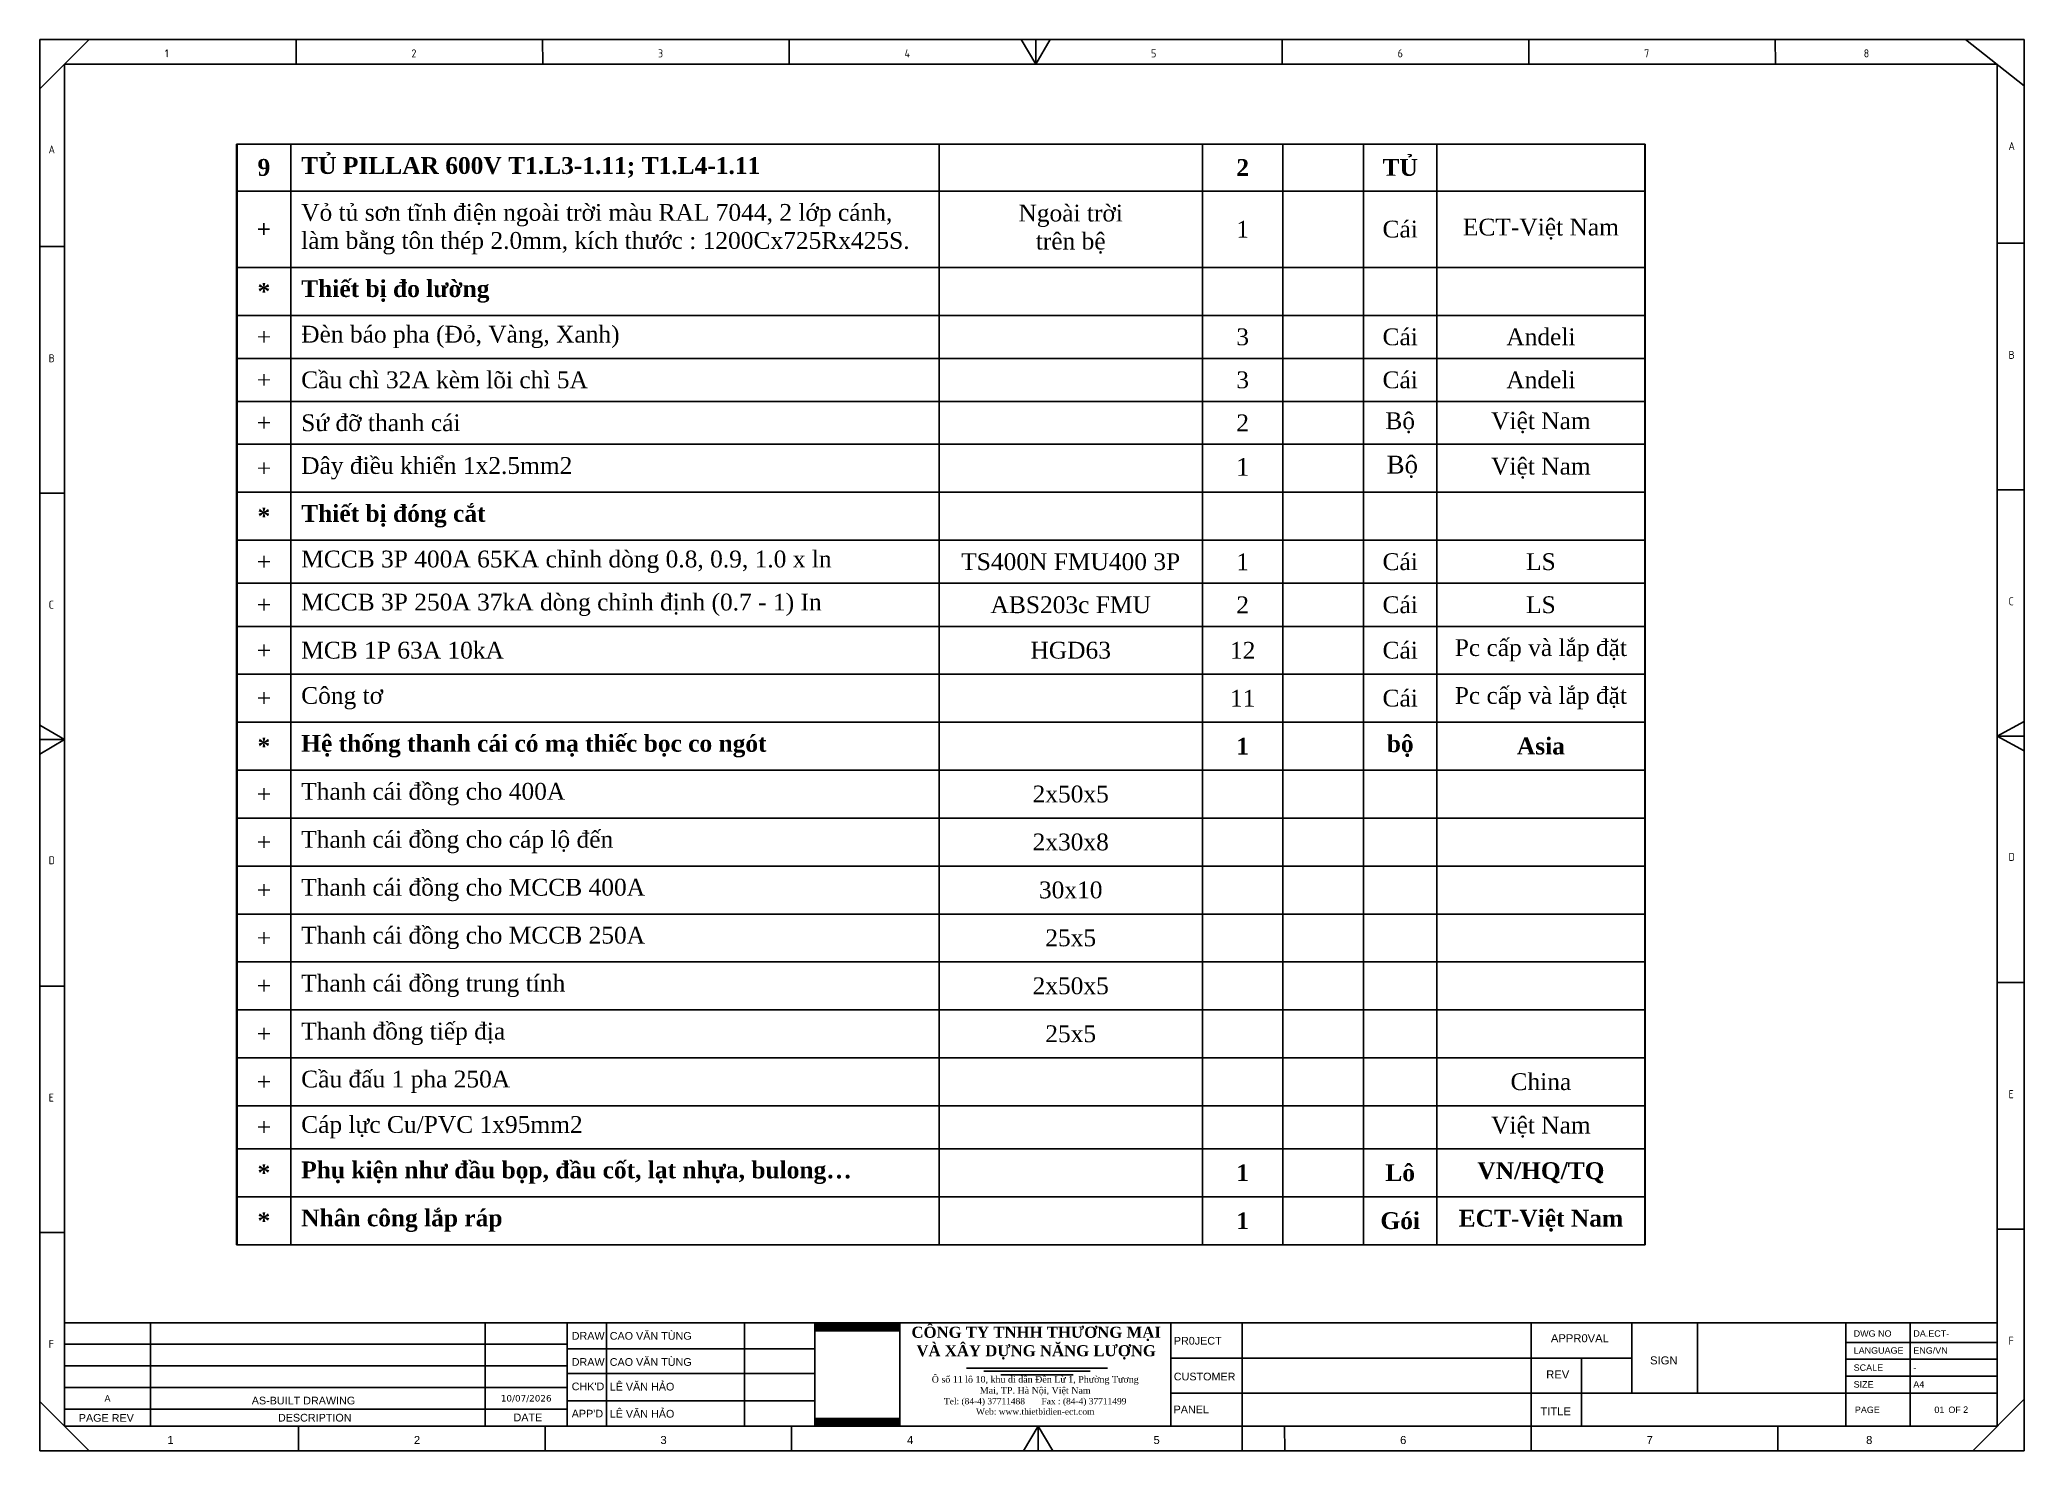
# Model space of a CAD drawing. Header units: millimetres. Extents: x -33730 to 17150, y -76829 to -27437.
# Drawn here: x -33723 to -27796, y -71583 to -67365 of the extents above; entities that cross this region are included whole.
import ezdxf
from ezdxf.enums import TextEntityAlignment as Align

# ---------------------------------------------------------------- set-up
doc = ezdxf.new("R2010")
doc.units = ezdxf.units.MM
doc.header["$LTSCALE"] = 3
doc.layers.add('0 @ 1', color=7, linetype='Continuous')
doc.layers.add('@.VISIBLE', color=7, linetype='Continuous')
doc.styles.add('Annotative', font='arial.ttf')
doc.styles.add('CET-H', font='verdana.ttf', dxfattribs={"height": 4})
doc.styles.add('ROMANS', font='isocp.shx', dxfattribs={"height": 2})
doc.styles.get("Standard").update_dxf_attribs({"font": 'arial.ttf'})

msp = doc.modelspace()

# ---------------------------------------------------------------- texts
for s, insert, char_height, width, attachment_point in [('{\\fTimes New Roman|b1|i0|c186;9', (-33053.45, -67747.41), 50.2717, 100.5886, 5), ('{\\fTimes New Roman|b1|i0|c186;TỦ PILLAR 600V T1.L3-1.11; T1.L4-1.11', (-32942.08, -67747.41), 50.2717, 1874.4599, 4), ('{\\fTimes New Roman|b1|i0|c186;2', (-30130.29, -67747.41), 50.2717, 179.5869, 5), ('{\\fTimes New Roman|b1|i0|c186;TỦ', (-29659.75, -67747.41), 50.2717, 158.0419, 5), ('{\\fTimes New Roman|b0|i0|c186;Vỏ tủ sơn tĩnh điện ngoài trời màu RAL 7044, 2 lớp cánh, làm bằng tôn thép 2.0mm, kích thước : 1200Cx725Rx425S. ', (-32942.08, -67931.74), 50.27166, 1874.4599, 4), ('{\\fTimes New Roman|b0|i0|c186;Ngoài trời ^Jtrên bệ', (-30643.85, -67931.74), 50.2717, 725.3935, 5), ('{\\fTimes New Roman|b1|i0|c186;+', (-33053.45, -67931.74), 50.2717, 100.5886, 5), ('{\\fTimes New Roman|b0|i0|c186;1', (-30130.29, -67931.74), 50.2717, 179.5869, 5), ('{\\fTimes New Roman|b0|i0|c186;Cái', (-29659.75, -67931.74), 50.2717, 158.0419, 5), ('{\\fTimes New Roman|b0|i0|c186;ECT-Việt Nam', (-29239.54, -67931.74), 50.2717, 560.2152, 5), ('{\\fTimes New Roman|b1|i0|c186;*', (-33053.45, -68117.59), 50.2717, 100.5886, 5), ('{\\fTimes New Roman|b1|i0|c186;Thiết bị đo lường', (-32942.08, -68117.59), 50.2717, 1874.4599, 4), ('{\\fTimes New Roman|b0|i0|c186;Đèn báo pha (Đỏ, Vàng, Xanh)', (-32942.08, -68253.62), 50.2717, 1874.4599, 4), ('{\\fTimes New Roman|b0|i0|c186;+', (-33053.45, -68253.62), 50.2717, 100.5886, 5), ('{\\fTimes New Roman|b0|i0|c186;3', (-30130.29, -68253.62), 50.2717, 179.5869, 5), ('{\\fTimes New Roman|b0|i0|c186;Cái', (-29659.75, -68253.62), 50.2717, 158.0419, 5), ('{\\fTimes New Roman|b0|i0|c186;Andeli', (-29239.54, -68253.62), 50.2717, 560.2152, 5), ('{\\fTimes New Roman|b0|i0|c186;+', (-33053.45, -68382.11), 50.2717, 100.5886, 5), ('{\\fTimes New Roman|b0|i0|c186;Cầu chì 32A kèm lõi chì 5A', (-32942.08, -68382.11), 50.2717, 1874.4599, 4), ('{\\fTimes New Roman|b0|i0|c186;3', (-30130.29, -68382.11), 50.2717, 179.5869, 5), ('{\\fTimes New Roman|b0|i0|c186;Cái', (-29659.75, -68382.11), 50.2717, 158.0419, 5), ('{\\fTimes New Roman|b0|i0|c186;Andeli', (-29239.54, -68382.11), 50.2717, 560.2152, 5), ('{\\fTimes New Roman|b0|i0|c186;+', (-33053.45, -68510.33), 50.2717, 100.5886, 5), ('{\\fTimes New Roman|b0|i0|c186;Sứ đỡ thanh cái', (-32942.08, -68510.33), 50.2717, 1874.4599, 4), ('{\\fTimes New Roman|b0|i0|c186;2', (-30130.29, -68510.33), 50.2717, 179.5869, 5), ('{\\fTimes New Roman|b0|i0|c186;Bộ', (-29659.75, -68510.33), 50.2717, 158.0419, 5), ('{\\fTimes New Roman|b0|i0|c186;Việt Nam', (-29239.54, -68510.33), 50.2717, 560.2152, 5), ('{\\fTimes New Roman|b0|i0|c186;+', (-33053.45, -68646), 50.2717, 100.5886, 5), ('{\\fTimes New Roman|b0|i0|c186;Dây điều khiển 1x2.5mm2', (-32942.08, -68646), 50.2717, 1874.4599, 4), ('{\\fTimes New Roman|b0|i0|c0|p18;1}', (-30130.23, -68641.84), 53.1918, 190.0185, 5), ('{\\fTimes New Roman|b0|i0|c0|p18;Bộ}', (-29653.38, -68641.84), 53.1918, 167.2221, 5), ('{\\fTimes New Roman|b0|i0|c186;Việt Nam', (-29239.54, -68646), 50.2717, 560.2152, 5), ('{\\fTimes New Roman|b1|i0|c186;Thiết bị đóng cắt', (-32942.08, -68789.33), 50.2717, 1874.4599, 4), ('{\\fTimes New Roman|b1|i0|c186;*', (-33053.45, -68789.33), 50.2717, 100.5886, 5), ('{\\fTimes New Roman|b0|i0|c186;+', (-33053.45, -68925.35), 50.2717, 100.5886, 5), ('{\\fTimes New Roman|b0|i0|c186;MCCB 3P 400A 65KA chỉnh dòng 0.8, 0.9, 1.0 x ln', (-32942.08, -68925.35), 50.2717, 1874.4599, 4), ('{\\fTimes New Roman|b0|i0|c186;TS400N FMU400 3P', (-30643.85, -68925.35), 50.2717, 725.3935, 5), ('{\\fTimes New Roman|b0|i0|c186;1', (-30130.29, -68925.35), 50.2717, 179.5869, 5), ('{\\fTimes New Roman|b0|i0|c186;Cái', (-29659.75, -68925.35), 50.2717, 158.0419, 5), ('{\\fTimes New Roman|b0|i0|c186;LS', (-29239.54, -68925.35), 50.2717, 560.2152, 5), ('{\\fTimes New Roman|b0|i0|c186;+', (-33053.45, -69053.99), 50.2717, 100.5886, 5), ('{\\fTimes New Roman|b0|i0|c186;MCCB 3P 250A 37kA dòng chỉnh định (0.7 - 1) In', (-32942.08, -69053.99), 50.2717, 1874.4599, 4), ('{\\fTimes New Roman|b0|i0|c186;ABS203c FMU', (-30643.85, -69053.99), 50.2717, 725.3935, 5), ('{\\fTimes New Roman|b0|i0|c186;2', (-30130.29, -69053.99), 50.2717, 179.5869, 5), ('{\\fTimes New Roman|b0|i0|c186;Cái', (-29659.75, -69053.99), 50.2717, 158.0419, 5), ('{\\fTimes New Roman|b0|i0|c186;LS', (-29239.54, -69053.99), 50.2717, 560.2152, 5), ('{\\fTimes New Roman|b0|i0|c186;+', (-33053.45, -69189.85), 50.2717, 100.5886, 5), ('{\\fTimes New Roman|b0|i0|c186;MCB 1P 63A 10kA', (-32942.08, -69189.85), 50.2717, 1874.4599, 4), ('{\\fTimes New Roman|b0|i0|c186;HGD63', (-30643.85, -69189.85), 50.2717, 725.3935, 5), ('{\\fTimes New Roman|b0|i0|c186;12', (-30130.29, -69189.85), 50.2717, 179.5869, 5), ('{\\fTimes New Roman|b0|i0|c186;Cái', (-29659.75, -69189.85), 50.2717, 158.0419, 5), ('{\\fTimes New Roman|b0|i0|c186;\\c255;Pc cấp và lắp đặt', (-29239.54, -69189.85), 50.2717, 560.2152, 5), ('{\\fTimes New Roman|b0|i0|c186;+', (-33053.45, -69332.95), 50.2717, 100.5886, 5), ('{\\fTimes New Roman|b0|i0|c186;Công tơ ', (-32942.08, -69332.95), 50.2717, 1874.4599, 4), ('{\\fTimes New Roman|b0|i0|c186;11', (-30130.29, -69332.95), 50.2717, 179.5869, 5), ('{\\fTimes New Roman|b0|i0|c186;Cái', (-29659.75, -69332.95), 50.2717, 158.0419, 5), ('{\\fTimes New Roman|b0|i0|c186;\\c255;Pc cấp và lắp đặt', (-29239.54, -69332.95), 50.2717, 560.2152, 5), ('{\\fTimes New Roman|b1|i0|c186;\\c255;*', (-33053.45, -69476.2), 50.2717, 100.5886, 5), ('{\\fTimes New Roman|b1|i0|c186;\\c255;Hệ thống thanh cái có mạ thiếc bọc co ngót', (-32942.08, -69476.2), 50.2717, 1874.4599, 4), ('{\\fTimes New Roman|b1|i0|c186;\\c255;1', (-30130.29, -69476.2), 50.2717, 179.5869, 5), ('{\\fTimes New Roman|b1|i0|c186;\\c255;bộ', (-29659.75, -69476.2), 50.2717, 158.0419, 5), ('{\\fTimes New Roman|b1|i0|c186;\\c255;Asia', (-29239.54, -69476.2), 50.2717, 560.2152, 5), ('{\\fTimes New Roman|b0|i0|c186;Thanh cái đồng cho 400A', (-32942.08, -69619.53), 50.2717, 1874.4599, 4), ('{\\fTimes New Roman|b0|i0|c186;+', (-33053.45, -69619.53), 50.2717, 100.5886, 5), ('{\\fTimes New Roman|b0|i0|c186;2x50x5', (-30643.85, -69619.53), 50.2717, 725.3935, 5), ('{\\fTimes New Roman|b0|i0|c186;+', (-33053.45, -69762.77), 50.2717, 100.5886, 5), ('{\\fTimes New Roman|b0|i0|c186;Thanh cái đồng cho cáp lộ đến', (-32942.08, -69762.77), 50.2717, 1874.4599, 4), ('{\\fTimes New Roman|b0|i0|c186;2x30x8', (-30643.85, -69762.77), 50.2717, 725.3935, 5), ('{\\fTimes New Roman|b0|i0|c186;Thanh cái đồng cho MCCB 400A', (-32942.08, -69906.01), 50.2717, 1874.4599, 4), ('{\\fTimes New Roman|b0|i0|c186;30x10', (-30643.85, -69906.01), 50.2717, 725.3935, 5), ('{\\fTimes New Roman|b0|i0|c186;+', (-33053.45, -69906.01), 50.2717, 100.5886, 5), ('{\\fTimes New Roman|b0|i0|c186;+', (-33053.45, -70049.25), 50.2717, 100.5886, 5), ('{\\fTimes New Roman|b0|i0|c186;Thanh cái đồng cho MCCB 250A', (-32942.08, -70049.25), 50.2717, 1874.4599, 4), ('{\\fTimes New Roman|b0|i0|c186;25x5', (-30643.85, -70049.25), 50.2717, 725.3935, 5), ('{\\fTimes New Roman|b0|i0|c186;+', (-33053.45, -70192.49), 50.2717, 100.5886, 5), ('{\\fTimes New Roman|b0|i0|c186;Thanh cái đồng trung tính', (-32942.08, -70192.49), 50.2717, 1874.4599, 4), ('{\\fTimes New Roman|b0|i0|c186;2x50x5', (-30643.85, -70192.49), 50.2717, 725.3935, 5), ('{\\fTimes New Roman|b0|i0|c186;Thanh đồng tiếp địa', (-32942.08, -70335.73), 50.2717, 1874.4599, 4), ('{\\fTimes New Roman|b0|i0|c186;+', (-33053.45, -70335.73), 50.2717, 100.5886, 5), ('{\\fTimes New Roman|b0|i0|c186;25x5', (-30643.85, -70335.73), 50.2717, 725.3935, 5), ('{\\fTimes New Roman|b0|i0|c186;+', (-33053.45, -70478.9), 50.2717, 100.5886, 5), ('{\\fTimes New Roman|b0|i0|c186;Cầu đấu 1 pha 250A', (-32942.08, -70478.9), 50.2717, 1874.4599, 4), ('{\\fTimes New Roman|b0|i0|c186;China', (-29239.54, -70478.9), 50.2717, 560.2152, 5), ('{\\fTimes New Roman|b0|i0|c186;Cáp lực Cu/PVC 1x95mm2', (-32942.08, -70614.69), 50.2717, 1874.4599, 4), ('{\\fTimes New Roman|b0|i0|c186;Việt Nam', (-29239.54, -70614.69), 50.2717, 560.2152, 5), ('{\\fTimes New Roman|b0|i0|c186;+', (-33053.45, -70614.69), 50.2717, 100.5886, 5), ('{\\fTimes New Roman|b1|i0|c186;Phụ kiện như đầu bọp, đầu cốt, lạt nhựa, bulong…', (-32942.08, -70750.64), 50.2717, 1874.4599, 4), ('{\\fTimes New Roman|b1|i0|c186;*', (-33053.45, -70750.64), 50.2717, 100.5886, 5), ('{\\fTimes New Roman|b1|i0|c186;1', (-30130.29, -70750.64), 50.2717, 179.5869, 5), ('{\\fTimes New Roman|b1|i0|c186;Lô', (-29659.75, -70750.64), 50.2717, 158.0419, 5), ('{\\fTimes New Roman|b1|i0|c186;VN/HQ/TQ', (-29239.54, -70750.64), 50.2717, 560.2152, 5), ('{\\fTimes New Roman|b1|i0|c186;*', (-33053.45, -70894.06), 50.2717, 100.5886, 5), ('{\\fTimes New Roman|b1|i0|c186;Nhân công lắp ráp ', (-32942.08, -70894.06), 50.2717, 1874.4599, 4), ('{\\fTimes New Roman|b1|i0|c186;1', (-30130.29, -70894.06), 50.2717, 179.5869, 5), ('{\\fTimes New Roman|b1|i0|c186;Gói', (-29659.75, -70894.06), 50.2717, 158.0419, 5), ('{\\fTimes New Roman|b1|i0|c186;ECT-Việt Nam', (-29239.54, -70894.06), 50.2717, 560.2152, 5)]:
    msp.add_mtext(s, dxfattribs=dict(insert=insert, char_height=char_height, width=width, attachment_point=attachment_point))

# ---------------------------------------------------------------- blocks, each defined once
blk = doc.blocks.new('KHUNG TEN CHUAN CET')
at = {"color": 134, "lineweight": 25}
for p, q in [((0, 219.81), (309.02, 219.81)), ((0, 0), (0, 219.81)), ((7.68, 219.81), (0, 212.13)), ((39.92, 219.81), (39.93, 215.97)), ((78.31, 219.81), (78.32, 215.97)), ((116.7, 219.81), (116.7, 215.97)), ((155.09, 215.97), (152.83, 219.81)), ((155.09, 219.81), (155.09, 215.97)), ((155.09, 215.97), (157.36, 219.81)), ((193.47, 219.81), (193.48, 215.97)), ((231.86, 219.81), (231.87, 215.97)), ((270.25, 219.81), (270.26, 215.97)), ((309.02, 212.63), (299.87, 219.81)), ((309.02, 219.81), (309.02, 0)), ((3.85, 215.97), (304.81, 215.97)), ((3.85, 215.97), (3.85, 3.83)), ((304.81, 215.97), (304.81, 3.83)), ((3.85, 187.57), (0, 187.57)), ((309.02, 188.1), (304.81, 188.09)), ((3.85, 149.18), (0, 149.18)), ((309.02, 149.71), (304.81, 149.71)), ((3.85, 110.79), (0, 113.06)), ((309.02, 113.59), (304.81, 111.32)), ((309.02, 111.32), (304.81, 111.32)), ((304.81, 111.32), (309.02, 109.06)), ((3.85, 110.79), (0, 110.79)), ((3.85, 110.79), (0, 108.53)), ((3.85, 72.4), (0, 72.4)), ((309.02, 72.94), (304.81, 72.93)), ((3.85, 34.02), (0, 34.01)), ((308.96, 34.55), (304.81, 34.54)), ((3.85, 19.95), (304.81, 19.95)), ((17.27, 3.85), (17.27, 19.95)), ((88.26, 3.83), (88.26, 19.95)), ((109.76, 3.83), (109.76, 19.95)), ((187.25, 0), (187.25, 19.95)), ((232.25, 0), (232.25, 19.95)), ((247.9, 19.95), (247.9, 8.98)), ((258.12, 8.98), (258.12, 19.95)), ((281.24, 8.98), (281.24, 19.95)), ((291.24, 8.98), (291.24, 19.95)), ((3.85, 16.64), (82.14, 16.64)), ((281.24, 16.9), (304.81, 16.9)), ((3.85, 13.25), (82.14, 13.25)), ((176.12, 14.45), (247.9, 14.45)), ((232.25, 14.45), (247.9, 14.45)), ((240.08, 3.83), (240.08, 14.45)), ((281.24, 14.26), (304.81, 14.26)), ((3.85, 9.87), (82.14, 9.87)), ((281.24, 11.62), (304.81, 11.62)), ((7.68, 0), (0, 7.68)), ((3.85, 6.51), (82.14, 6.51)), ((232.25, 8.98), (176.12, 8.98)), ((232.25, 8.98), (304.81, 8.98)), ((281.24, 3.83), (281.24, 8.98)), ((291.24, 3.83), (291.24, 8.98)), ((309.02, 8.05), (300.98, 0)), ((304.81, 3.83), (3.85, 3.83)), ((40.3, 3.83), (40.31, 0)), ((153.2, 0), (155.47, 3.83)), ((155.46, 3.83), (155.47, 0)), ((157.73, 0), (155.47, 3.83)), ((270.63, 3.83), (270.63, -0.07)), ((309.02, 0), (0, 0))]:
    blk.add_line(p, q, dxfattribs=at)
at = {"color": 134, "lineweight": 25, "ltscale": 50}
for p, q in [((69.36, 3.83), (69.36, 19.95)), ((82.14, 3.83), (82.14, 19.95)), ((120.7, 3.83), (120.7, 19.95)), ((133.95, 3.83), (133.95, 19.95)), ((176.12, 3.83), (176.12, 19.95)), ((82.14, 15.88), (120.7, 15.88)), ((82.14, 12.04), (120.7, 12.04)), ((82.14, 7.82), (120.7, 7.82)), ((78.69, 3.83), (78.69, 0)), ((117.08, 3.83), (117.08, 0)), ((193.85, 3.83), (193.86, 0))]:
    blk.add_line(p, q, dxfattribs=at)
at = {"color": 6}
for p, q in [((144.33, 12.9), (166.25, 12.9)), ((146.99, 12.4), (163.59, 12.4)), ((149.64, 11.85), (160.94, 11.85))]:
    blk.add_line(p, q, dxfattribs=at)
at = {"color": 7, "true_color": 0xffffff, "const_width": 1.35}
for points in [[(120.75, 19.26), (133.91, 19.26)], [(120.75, 4.52), (133.91, 4.52)]]:
    blk.add_lwpolyline(points, dxfattribs=at)
at = {"color": 134, "lineweight": 25, "style": 'ROMANS'}
for s, p in [('1', (19.5, 217.05)), ('2', (57.89, 217.05)), ('3', (96.28, 217.05)), ('4', (134.67, 217.05)), ('5', (173.05, 217.05)), ('6', (211.45, 217.05)), ('7', (249.83, 217.05)), ('8', (284.01, 217.05)), ('A', (1.37, 202.08)), ('A', (306.55, 202.61)), ('B', (1.4, 169.56)), ('B', (306.57, 170.09)), ('C', (306.57, 131.71)), ('C', (1.4, 131.18)), ('D', (306.57, 91.9)), ('D', (1.4, 91.37)), ('E', (1.4, 54.4)), ('E', (306.57, 54.93)), ('F', (1.4, 16.01)), ('F', (306.57, 16.54))]:
    blk.add_text(s, height=1.25, dxfattribs=at).set_placement(p)
at = {"color": 1, "insert": (155.16, 19.34), "char_height": 1.7247, "width": 46.2113, "attachment_point": 2}
blk.add_mtext('{\\fTimes New Roman|b1|i0|c0|p18;CÔNG TY TNHH THƯƠNG MẠI \\PVÀ XÂY DỰNG NĂNG LƯỢNG}', dxfattribs=at)
at = {"color": 3, "insert": (155.01, 11.66), "char_height": 0.99989, "width": 34.762, "attachment_point": 2}
blk.add_mtext('{\\fTimes New Roman|b0|i0|c163|p18;\\H1.029x;Ô số 11 lô 10, khu di dân Đền Lừ 1, Phường \\fTimes New Roman|b0|i0|c0|p18;Tương\\fTimes New Roman|b0|i0|c163|p18; Mai,\\fTimes New Roman|b0|i0|c0|p18; TP. Hà Nội, Việt Nam\\H0.9429x;\\P\\fTimes New Roman|b0|i0|c238|p18;Tel: (84-4) 37711488       Fax : (84-4) 37711499     \\PWeb: www.thietbidien-ect.com\\P\\fTimes New Roman|b0|i0|c0|p18;\\H1.03x;     }', dxfattribs=at)
at = {"style": 'Annotative'}
for tag, p in [('DRAWING_NO', (291.74, 17.78)), ('SCALE', (291.74, 12.47)), ('SIZE', (291.74, 9.86)), ('TOTAL_PAGE', (299.49, 5.93))]:
    blk.add_attdef(tag, p, '', height=1, dxfattribs=at)
for tag, p in [('DRAW_1', (88.76, 17.91)), ('DRAW_2', (88.76, 13.85)), ('CHECKED', (88.76, 10.01)), ('APPROVED', (88.76, 5.79))]:
    blk.add_attdef(tag, text='', height=1.2, dxfattribs=at).set_placement(p, align=Align.MIDDLE_LEFT)
for tag, height, style, p in [('PR0JECT', 1.2, 'Annotative', (209.75, 17.19)), ('CUSTOMER', 1.2, 'Annotative', (209.75, 11.6)), ('REV', 1, 'Annotative', (10.56, 8.19)), ('DATE', 1, 'CET-H', (75.75, 8.19)), ('PR0JECT_N0.', 1.2, 'Annotative', (209.75, 6.47)), ('TEN_BAN_VE', 1.2, 'Annotative', (260.66, 6.41))]:
    blk.add_attdef(tag, text='', height=height, dxfattribs=dict(style=style)).set_placement(p, align=Align.MIDDLE_CENTER)
blk.add_attdef('PAGE', text='', height=1, dxfattribs=at).set_placement((296.57, 5.9), align=Align.RIGHT)
at = {"layer": '0 @ 1', "color": 134, "lineweight": 25, "style": 'Annotative'}
for s, height, p in [('DWG NO', 1, (282.45, 17.78)), ('PR0JECT', 1.2, (176.59, 16.55)), ('APPR0VAL', 1.249, (235.31, 16.92)), ('LANGUAGE ', 1, (282.45, 15.14)), ('ENG/VN', 1, (291.74, 15.14)), ('REV', 1.249, (234.58, 11.29)), ('SIGN', 1.249, (250.75, 13.47)), ('SCALE ', 1, (282.45, 12.47)), ('CUSTOMER', 1.2, (176.59, 10.98)), ('SIZE ', 1, (282.45, 9.86)), ('AS-BUILT DRAWING', 1.2, (33.02, 7.24)), ('PANEL', 1.2, (176.56, 5.86)), ('TITLE ', 1.249, (233.67, 5.53)), ('PAGE ', 1, (282.64, 5.9)), ('OF', 1, (297.2, 5.9)), ('PAGE REV', 1.2, (6.09, 4.54)), ('DESCRIPTION', 1.2, (37.1, 4.57)), ('DATE', 1.2, (73.78, 4.61)), ('1', 1.25, (19.88, 1.07)), ('2', 1.25, (58.27, 1.07)), ('3', 1.25, (96.66, 1.07)), ('4', 1.25, (135.05, 1.07)), ('5', 1.25, (173.43, 1.07)), ('6', 1.25, (211.83, 1.07)), ('7', 1.25, (250.21, 1.07)), ('8', 1.25, (284.39, 1.07))]:
    blk.add_text(s, height=height, dxfattribs=at).set_placement(p)
for s, p in [('DRAW', (82.84, 17.92)), ('DRAW', (82.84, 13.85)), ("CHK'D", (82.84, 10.04)), ("APP'D", (82.84, 5.8))]:
    blk.add_text(s, height=1.2, dxfattribs=at).set_placement(p, align=Align.MIDDLE_LEFT)
blk = doc.blocks.new('*U2424')
ref = blk.add_blockref('KHUNG TEN CHUAN CET', (-33723.1, -71581.6), dxfattribs=dict(xscale=19.18109915809952, yscale=19.18109915809952, zscale=19.18109915809952))
ref.add_attrib('DATE', '10/07/2026', dxfattribs={"layer": '0 @ 1', "height": 19.18, "style": 'CET-H'}).set_placement((-32270.1, -71424.5), align=Align.MIDDLE_CENTER)
ref.add_attrib('APPROVED', 'LÊ VĂN HẢO', dxfattribs={"layer": '0 @ 1', "height": 23.02, "style": 'Annotative'}).set_placement((-32020.6, -71470.7), align=Align.MIDDLE_LEFT)
ref.add_attrib('CHECKED', 'LÊ VĂN HẢO', dxfattribs={"layer": '0 @ 1', "height": 23.02, "style": 'Annotative'}).set_placement((-32020.6, -71389.7), align=Align.MIDDLE_LEFT)
ref.add_attrib('DRAW_2', 'CAO VĂN TÙNG', dxfattribs={"layer": '0 @ 1', "height": 23.017, "style": 'Annotative'}).set_placement((-32020.6, -71316), align=Align.MIDDLE_LEFT)
ref.add_attrib('DRAW_1', 'CAO VĂN TÙNG', dxfattribs={"layer": '0 @ 1', "height": 23.017, "style": 'Annotative'}).set_placement((-32020.6, -71238), align=Align.MIDDLE_LEFT)
ref.add_attrib('TOTAL_PAGE', '2', (-27978.5, -71468), dxfattribs={"layer": '0 @ 1', "height": 19.2, "style": 'Annotative'})
ref.add_attrib('PAGE', '01', dxfattribs={"layer": '0 @ 1', "height": 19.18, "style": 'Annotative'}).set_placement((-28034.6, -71468.5), align=Align.RIGHT)
ref.add_attrib('DRAWING_NO', 'DA.ECT-', (-28127.2, -71240.5), dxfattribs={"layer": '0 @ 1', "height": 19.18, "style": 'Annotative'})
ref.add_attrib('SIZE', 'A4', (-28127.2, -71392.5), dxfattribs={"layer": '0 @ 1', "height": 19.18, "style": 'Annotative'})
ref.add_attrib('SCALE', '-', (-28127.2, -71342.4), dxfattribs={"layer": '0 @ 1', "height": 19.2, "style": 'Annotative'})
ref.add_attrib('REV', 'A', dxfattribs={"layer": '0 @ 1', "height": 19.2, "style": 'Annotative'}).set_placement((-33520.6, -71424.5), align=Align.MIDDLE_CENTER)

# ---------------------------------------------------------------- linework, layer by layer
for p, q in [((-33134.84, -67677.22), (-28928.34, -67677.22)), ((-33134.84, -67677.22), (-33134.84, -70965.77)), ((-33133.72, -67817.59), (-33133.72, -67677.22)), ((-32972.62, -67677.22), (-32972.62, -70965.77)), ((-31037.09, -67677.22), (-31037.09, -70965.77)), ((-30250.62, -67677.22), (-30250.62, -70965.77)), ((-30009.96, -67677.22), (-30009.96, -70965.77)), ((-29769.3, -67677.22), (-29769.3, -70965.77)), ((-29550.19, -67677.22), (-29550.19, -70965.77)), ((-28929.46, -67677.22), (-28929.46, -70965.77)), ((-28928.34, -67817.59), (-28928.34, -67677.22)), ((-33133.72, -67817.59), (-28929.46, -67817.59)), ((-33133.72, -68045.89), (-33133.72, -67817.59)), ((-28928.34, -68045.89), (-28928.34, -67817.59)), ((-33133.72, -68045.89), (-28929.46, -68045.89)), ((-33133.72, -68189.3), (-33133.72, -68045.89)), ((-28928.34, -68189.3), (-28928.34, -68045.89)), ((-33133.72, -68189.3), (-28929.46, -68189.3)), ((-33133.72, -68317.94), (-33133.72, -68189.3)), ((-28928.34, -68317.94), (-28928.34, -68189.3)), ((-33133.72, -68317.94), (-28929.46, -68317.94)), ((-33133.72, -68446.28), (-33133.72, -68317.94)), ((-28928.34, -68446.28), (-28928.34, -68317.94)), ((-33133.72, -68446.28), (-28929.46, -68446.28)), ((-33133.72, -68574.38), (-33133.72, -68446.28)), ((-28928.34, -68574.38), (-28928.34, -68446.28)), ((-33133.72, -68574.38), (-28929.46, -68574.38)), ((-33133.72, -68717.62), (-33133.72, -68574.38)), ((-28928.34, -68717.62), (-28928.34, -68574.38)), ((-33133.72, -68717.62), (-28929.46, -68717.62)), ((-33133.72, -68861.04), (-33133.72, -68717.62)), ((-28928.34, -68861.04), (-28928.34, -68717.62)), ((-33133.72, -68861.04), (-28929.46, -68861.04)), ((-33133.72, -68989.67), (-33133.72, -68861.04)), ((-28928.34, -68989.67), (-28928.34, -68861.04)), ((-33133.72, -68989.67), (-28929.46, -68989.67)), ((-33133.72, -69118.3), (-33133.72, -68989.67)), ((-28928.34, -69118.3), (-28928.34, -68989.67)), ((-33133.72, -69118.3), (-28929.46, -69118.3)), ((-33133.72, -69261.4), (-33133.72, -69118.3)), ((-28928.34, -69261.4), (-28928.34, -69118.3)), ((-33133.72, -69261.4), (-28929.46, -69261.4)), ((-33133.72, -69404.49), (-33133.72, -69261.4)), ((-28928.34, -69404.49), (-28928.34, -69261.4)), ((-33133.72, -69404.49), (-28929.46, -69404.49)), ((-33133.72, -69547.91), (-33133.72, -69404.49)), ((-28928.34, -69547.91), (-28928.34, -69404.49)), ((-33133.72, -69547.91), (-28929.46, -69547.91)), ((-33133.72, -69691.15), (-33133.72, -69547.91)), ((-28928.34, -69691.15), (-28928.34, -69547.91)), ((-33133.72, -69691.15), (-28929.46, -69691.15)), ((-33133.72, -69834.39), (-33133.72, -69691.15)), ((-28928.34, -69834.39), (-28928.34, -69691.15)), ((-33133.72, -69834.39), (-28929.46, -69834.39)), ((-33133.72, -69977.63), (-33133.72, -69834.39)), ((-28928.34, -69977.63), (-28928.34, -69834.39)), ((-33133.72, -69977.63), (-28929.46, -69977.63)), ((-33133.72, -70120.87), (-33133.72, -69977.63)), ((-28928.34, -70120.87), (-28928.34, -69977.63)), ((-33133.72, -70120.87), (-28929.46, -70120.87)), ((-33133.72, -70264.11), (-33133.72, -70120.87)), ((-28928.34, -70264.11), (-28928.34, -70120.87)), ((-33133.72, -70264.11), (-28929.46, -70264.11)), ((-33133.72, -70407.35), (-33133.72, -70264.11)), ((-28928.34, -70407.35), (-28928.34, -70264.11)), ((-33133.72, -70407.35), (-28929.46, -70407.35)), ((-33133.72, -70550.44), (-33133.72, -70407.35)), ((-28928.34, -70550.44), (-28928.34, -70407.35)), ((-33133.72, -70550.44), (-28929.46, -70550.44)), ((-33133.72, -70678.93), (-33133.72, -70550.44)), ((-28928.34, -70678.93), (-28928.34, -70550.44)), ((-33133.72, -70678.93), (-28929.46, -70678.93)), ((-33133.72, -70822.35), (-33133.72, -70678.93)), ((-28928.34, -70822.35), (-28928.34, -70678.93)), ((-33133.72, -70822.35), (-28929.46, -70822.35)), ((-33133.72, -70965.77), (-33133.72, -70822.35)), ((-28928.34, -70965.77), (-28928.34, -70822.35)), ((-33134.84, -70965.77), (-28928.34, -70965.77))]:
    msp.add_line(p, q)

# ---------------------------------------------------------------- block references
at = {"layer": '@.VISIBLE'}
msp.add_blockref('*U2424', (0, 0), dxfattribs=at)

msp.set_redraw_order([(e.dxf.handle, doc.entitydb.next_handle()) for e in msp.query("TEXT MTEXT ATTDEF DIMENSION ARC_DIMENSION")])  # texts and dimensions are drawn at this point

doc.saveas('drawing.dxf')
